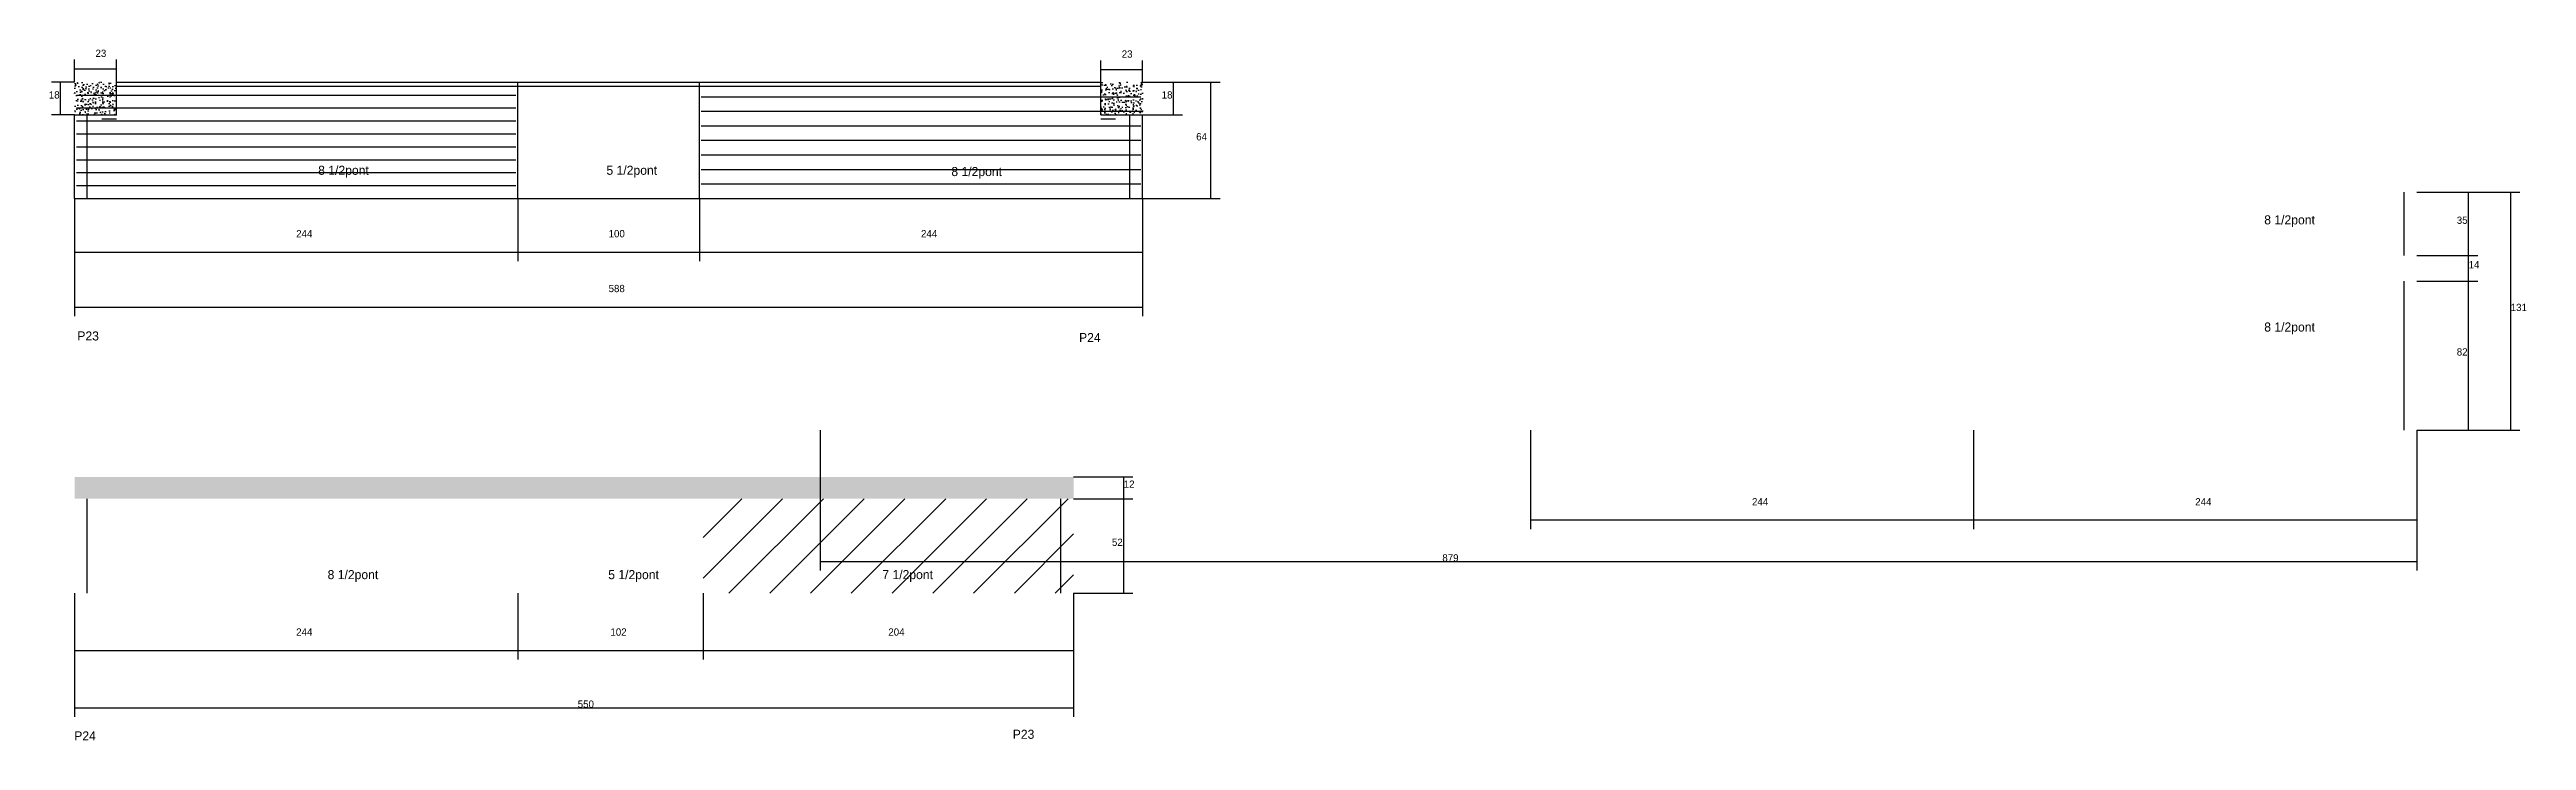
# Model space of a CAD drawing. Header units: metres. Extents: x -2848 to 22762, y -45195 to 1016.
# Drawn here: x 9338 to 10701, y -26964 to -26583 of the extents above; entities that cross this region are included whole.
import ezdxf

# ---------------------------------------------------------------- set-up
doc = ezdxf.new("R2010")
doc.units = ezdxf.units.M
for name, color, linetype in [('COTA', 4, 'Continuous'), ('Hachura', 253, 'Continuous'), ('NOMENCLATURA', 7, 'Continuous'), ('Painéis', 200, 'Continuous'), ('SARR_2.2x7', 40, 'Continuous')]:
    doc.layers.add(name, color=color, linetype=linetype)

msp = doc.modelspace()

# ---------------------------------------------------------------- texts
at = {"layer": 'COTA'}
for s, p in [('23', (9363.1, -26587.5)), ('23', (9928.1, -26587.9)), ('18', (9337.4, -26610.4)), ('18', (9950.1, -26610.4)), ('64', (9969.1, -26633.4)), ('244', (9473.6, -26686.8)), ('100', (9645.6, -26686.8)), ('244', (9817.6, -26686.8)), ('35', (10663.1, -26679.4)), ('14', (10669.6, -26703.9)), ('588', (9645.6, -26717)), ('131', (10692.8, -26727.4)), ('82', (10663.1, -26751.9)), ('12', (9929.2, -26824.7)), ('244', (10275.1, -26834.4)), ('244', (10519.1, -26834.4)), ('52', (9922.7, -26856.7)), ('879', (10104.6, -26865.3)), ('244', (9473.6, -26906.1)), ('102', (9646.6, -26906.1)), ('204', (9799.6, -26906.1)), ('550', (9628.6, -26945.8))]:
    msp.add_text(s, height=4, dxfattribs=at).set_placement(p)
at = {"layer": 'NOMENCLATURA'}
for s, p in [('8 1/2pont', (9485.7, -26652.4)), ('5 1/2pont', (9644.4, -26652.4)), ('8 1/2pont', (9834.3, -26653.1)), ('8 1/2pont', (10557.1, -26679.7)), ('P23', (9353.1, -26743.6)), ('P24', (9904.6, -26744.5)), ('8 1/2pont', (10557.1, -26738.7)), ('8 1/2pont', (9490.9, -26875)), ('5 1/2pont', (9645.4, -26875)), ('7 1/2pont', (9796.3, -26875)), ('P24', (9351.4, -26963.8)), ('P23', (9868.1, -26962.9))]:
    msp.add_text(s, height=5, dxfattribs=at).set_placement(p)

# ---------------------------------------------------------------- hatches: boundary and pattern name
at = {"layer": 'COTA'}
h = msp.add_hatch(dxfattribs=at)
h.set_pattern_fill('AR-CONC', scale=0.03)
h.paths.add_polyline_path([(9374.6, -26601.4), (9351.6, -26601.4), (9351.6, -26619.4), (9374.6, -26619.4)])
h = msp.add_hatch(dxfattribs=at)
h.set_pattern_fill('AR-CONC', scale=0.03)
h.paths.add_polyline_path([(9916.6, -26601.4), (9916.6, -26619.4), (9939.6, -26619.4), (9939.6, -26601.4)])
h = msp.add_hatch(dxfattribs=at)
h.set_pattern_fill('AR-CONC', scale=0.03)
h.paths.add_polyline_path([(9697.6, -26830.7), (9901.6, -26830.7), (9901.6, -26818.7), (9351.6, -26818.7), (9351.6, -26830.7)])
at = {"layer": 'Hachura'}
h = msp.add_hatch(dxfattribs=at)
h.set_pattern_fill('ANSI31', scale=5)
h.paths.add_polyline_path([(9697.6, -26830.7), (9697.6, -26882.7), (9901.6, -26882.7), (9901.6, -26830.7)])

# ---------------------------------------------------------------- linework, layer by layer
at = {"layer": 'COTA'}
for p, q in [((9351.6, -26601.4), (9351.6, -26589)), ((9374.6, -26601.4), (9374.6, -26589)), ((9916.6, -26601.4), (9916.6, -26589.4)), ((9939.6, -26601.4), (9939.6, -26589.4)), ((9351.6, -26601.4), (9338.9, -26601.4)), ((9343.9, -26619.4), (9343.9, -26601.4)), ((9351.6, -26594), (9374.6, -26594)), ((9916.6, -26594.4), (9939.6, -26594.4)), ((9939.6, -26601.4), (9982.2, -26601.4)), ((9939.6, -26601.4), (9961.6, -26601.4)), ((9956.6, -26619.4), (9956.6, -26601.4)), ((9977.2, -26665.4), (9977.2, -26601.4)), ((9351.6, -26619.4), (9338.9, -26619.4)), ((9939.6, -26619.4), (9961.6, -26619.4)), ((9351.6, -26665.4), (9351.6, -26699.9)), ((9351.6, -26665.4), (9351.6, -26730.2)), ((9595.6, -26665.4), (9595.6, -26699.9)), ((9595.6, -26665.4), (9595.6, -26699.9)), ((9695.6, -26665.4), (9695.6, -26699.9)), ((9695.6, -26665.4), (9695.6, -26699.9)), ((9939.6, -26665.4), (9939.6, -26699.9)), ((9939.6, -26665.4), (9982.2, -26665.4)), ((9939.6, -26665.4), (9939.6, -26730.2)), ((10641.1, -26661.9), (10697.8, -26661.9)), ((10641.1, -26661.9), (10674.6, -26661.9)), ((10669.6, -26696.9), (10669.6, -26661.9)), ((10692.8, -26792.9), (10692.8, -26661.9)), ((9351.6, -26694.9), (9595.6, -26694.9)), ((9595.6, -26694.9), (9695.6, -26694.9)), ((9695.6, -26694.9), (9939.6, -26694.9)), ((10641.1, -26696.9), (10674.6, -26696.9)), ((10641.1, -26696.9), (10674.6, -26696.9)), ((10669.6, -26710.9), (10669.6, -26696.9)), ((10641.1, -26710.9), (10674.6, -26710.9)), ((10641.1, -26710.9), (10674.6, -26710.9)), ((10669.6, -26792.9), (10669.6, -26710.9)), ((9351.6, -26725.2), (9939.6, -26725.2)), ((9762.1, -26792.9), (9762.1, -26870.3)), ((10153.1, -26792.9), (10153.1, -26847.4)), ((10397.1, -26792.9), (10397.1, -26847.4)), ((10397.1, -26792.9), (10397.1, -26847.4)), ((10641.1, -26792.9), (10674.6, -26792.9)), ((10641.1, -26792.9), (10697.8, -26792.9)), ((10641.1, -26792.9), (10641.1, -26870.3)), ((10641.1, -26805.1), (10641.1, -26847.4)), ((9901.6, -26818.7), (9934.2, -26818.7)), ((9929.2, -26830.7), (9929.2, -26818.7)), ((9901.6, -26830.7), (9934.2, -26830.7)), ((9901.6, -26830.7), (9934.2, -26830.7)), ((9929.2, -26882.7), (9929.2, -26830.7)), ((10153.1, -26842.4), (10397.1, -26842.4)), ((10397.1, -26842.4), (10641.1, -26842.4)), ((9762.1, -26865.3), (10641.1, -26865.3)), ((9351.6, -26882.7), (9351.6, -26950.8)), ((9351.6, -26882.7), (9351.6, -26919.2)), ((9595.6, -26882.7), (9595.6, -26919.2)), ((9595.6, -26882.7), (9595.6, -26919.2)), ((9697.6, -26882.7), (9697.6, -26919.2)), ((9697.6, -26882.7), (9697.6, -26919.2)), ((9901.6, -26882.7), (9901.6, -26919.2)), ((9901.6, -26882.7), (9901.6, -26950.8)), ((9901.6, -26882.7), (9934.2, -26882.7)), ((9351.6, -26914.2), (9595.6, -26914.2)), ((9595.6, -26914.2), (9697.6, -26914.2)), ((9697.6, -26914.2), (9901.6, -26914.2)), ((9351.6, -26945.8), (9901.6, -26945.8))]:
    msp.add_line(p, q, dxfattribs=at)
at = {"layer": 'Painéis'}
for p, q in [((9374.6, -26601.4), (9916.6, -26601.4)), ((9374.6, -26619.4), (9374.6, -26601.4)), ((9595.6, -26665.4), (9595.6, -26601.4)), ((9695.6, -26665.4), (9695.6, -26601.4)), ((9916.6, -26619.4), (9916.6, -26601.4)), ((9351.6, -26619.4), (9374.6, -26619.4)), ((9351.6, -26665.4), (9351.6, -26619.4)), ((9916.6, -26619.4), (9939.6, -26619.4)), ((9939.6, -26665.4), (9939.6, -26619.4)), ((9351.6, -26665.4), (9939.6, -26665.4))]:
    msp.add_line(p, q, dxfattribs=at)
at = {"layer": 'SARR_2.2x7'}
for p, q in [((9374.6, -26603.6), (9595.6, -26603.6)), ((9595.6, -26603.6), (9695.6, -26603.6)), ((9695.6, -26603.6), (9916.6, -26603.6)), ((9352.6, -26608.5), (9594.6, -26608.5)), ((9352.6, -26615.6), (9594.6, -26615.6)), ((9696.6, -26609.4), (9938.6, -26609.4)), ((9696.6, -26617.4), (9938.6, -26617.4)), ((9352.6, -26622.7), (9594.6, -26622.7)), ((9352.6, -26629.8), (9594.6, -26629.8)), ((9358.6, -26665.4), (9358.6, -26619.4)), ((9366.6, -26621.6), (9374.6, -26621.6)), ((9696.6, -26625.4), (9938.6, -26625.4)), ((9916.6, -26621.6), (9924.6, -26621.6)), ((9932.6, -26665.4), (9932.6, -26619.4)), ((9352.6, -26637), (9594.6, -26637)), ((9352.6, -26644.1), (9594.6, -26644.1)), ((9696.6, -26633.4), (9938.6, -26633.4)), ((9696.6, -26641.4), (9938.6, -26641.4)), ((9352.6, -26651.2), (9594.6, -26651.2)), ((9352.6, -26658.3), (9594.6, -26658.3)), ((9696.6, -26649.4), (9938.6, -26649.4)), ((9696.6, -26657.4), (9938.6, -26657.4)), ((10634.1, -26696.9), (10634.1, -26661.9)), ((10634.1, -26792.9), (10634.1, -26710.9)), ((9358.6, -26882.7), (9358.6, -26830.7)), ((9894.6, -26882.7), (9894.6, -26830.7))]:
    msp.add_line(p, q, dxfattribs=at)

msp.set_redraw_order([(e.dxf.handle, doc.entitydb.next_handle()) for e in msp.query("TEXT MTEXT ATTDEF DIMENSION ARC_DIMENSION")])  # texts and dimensions are drawn at this point

doc.saveas('drawing.dxf')
